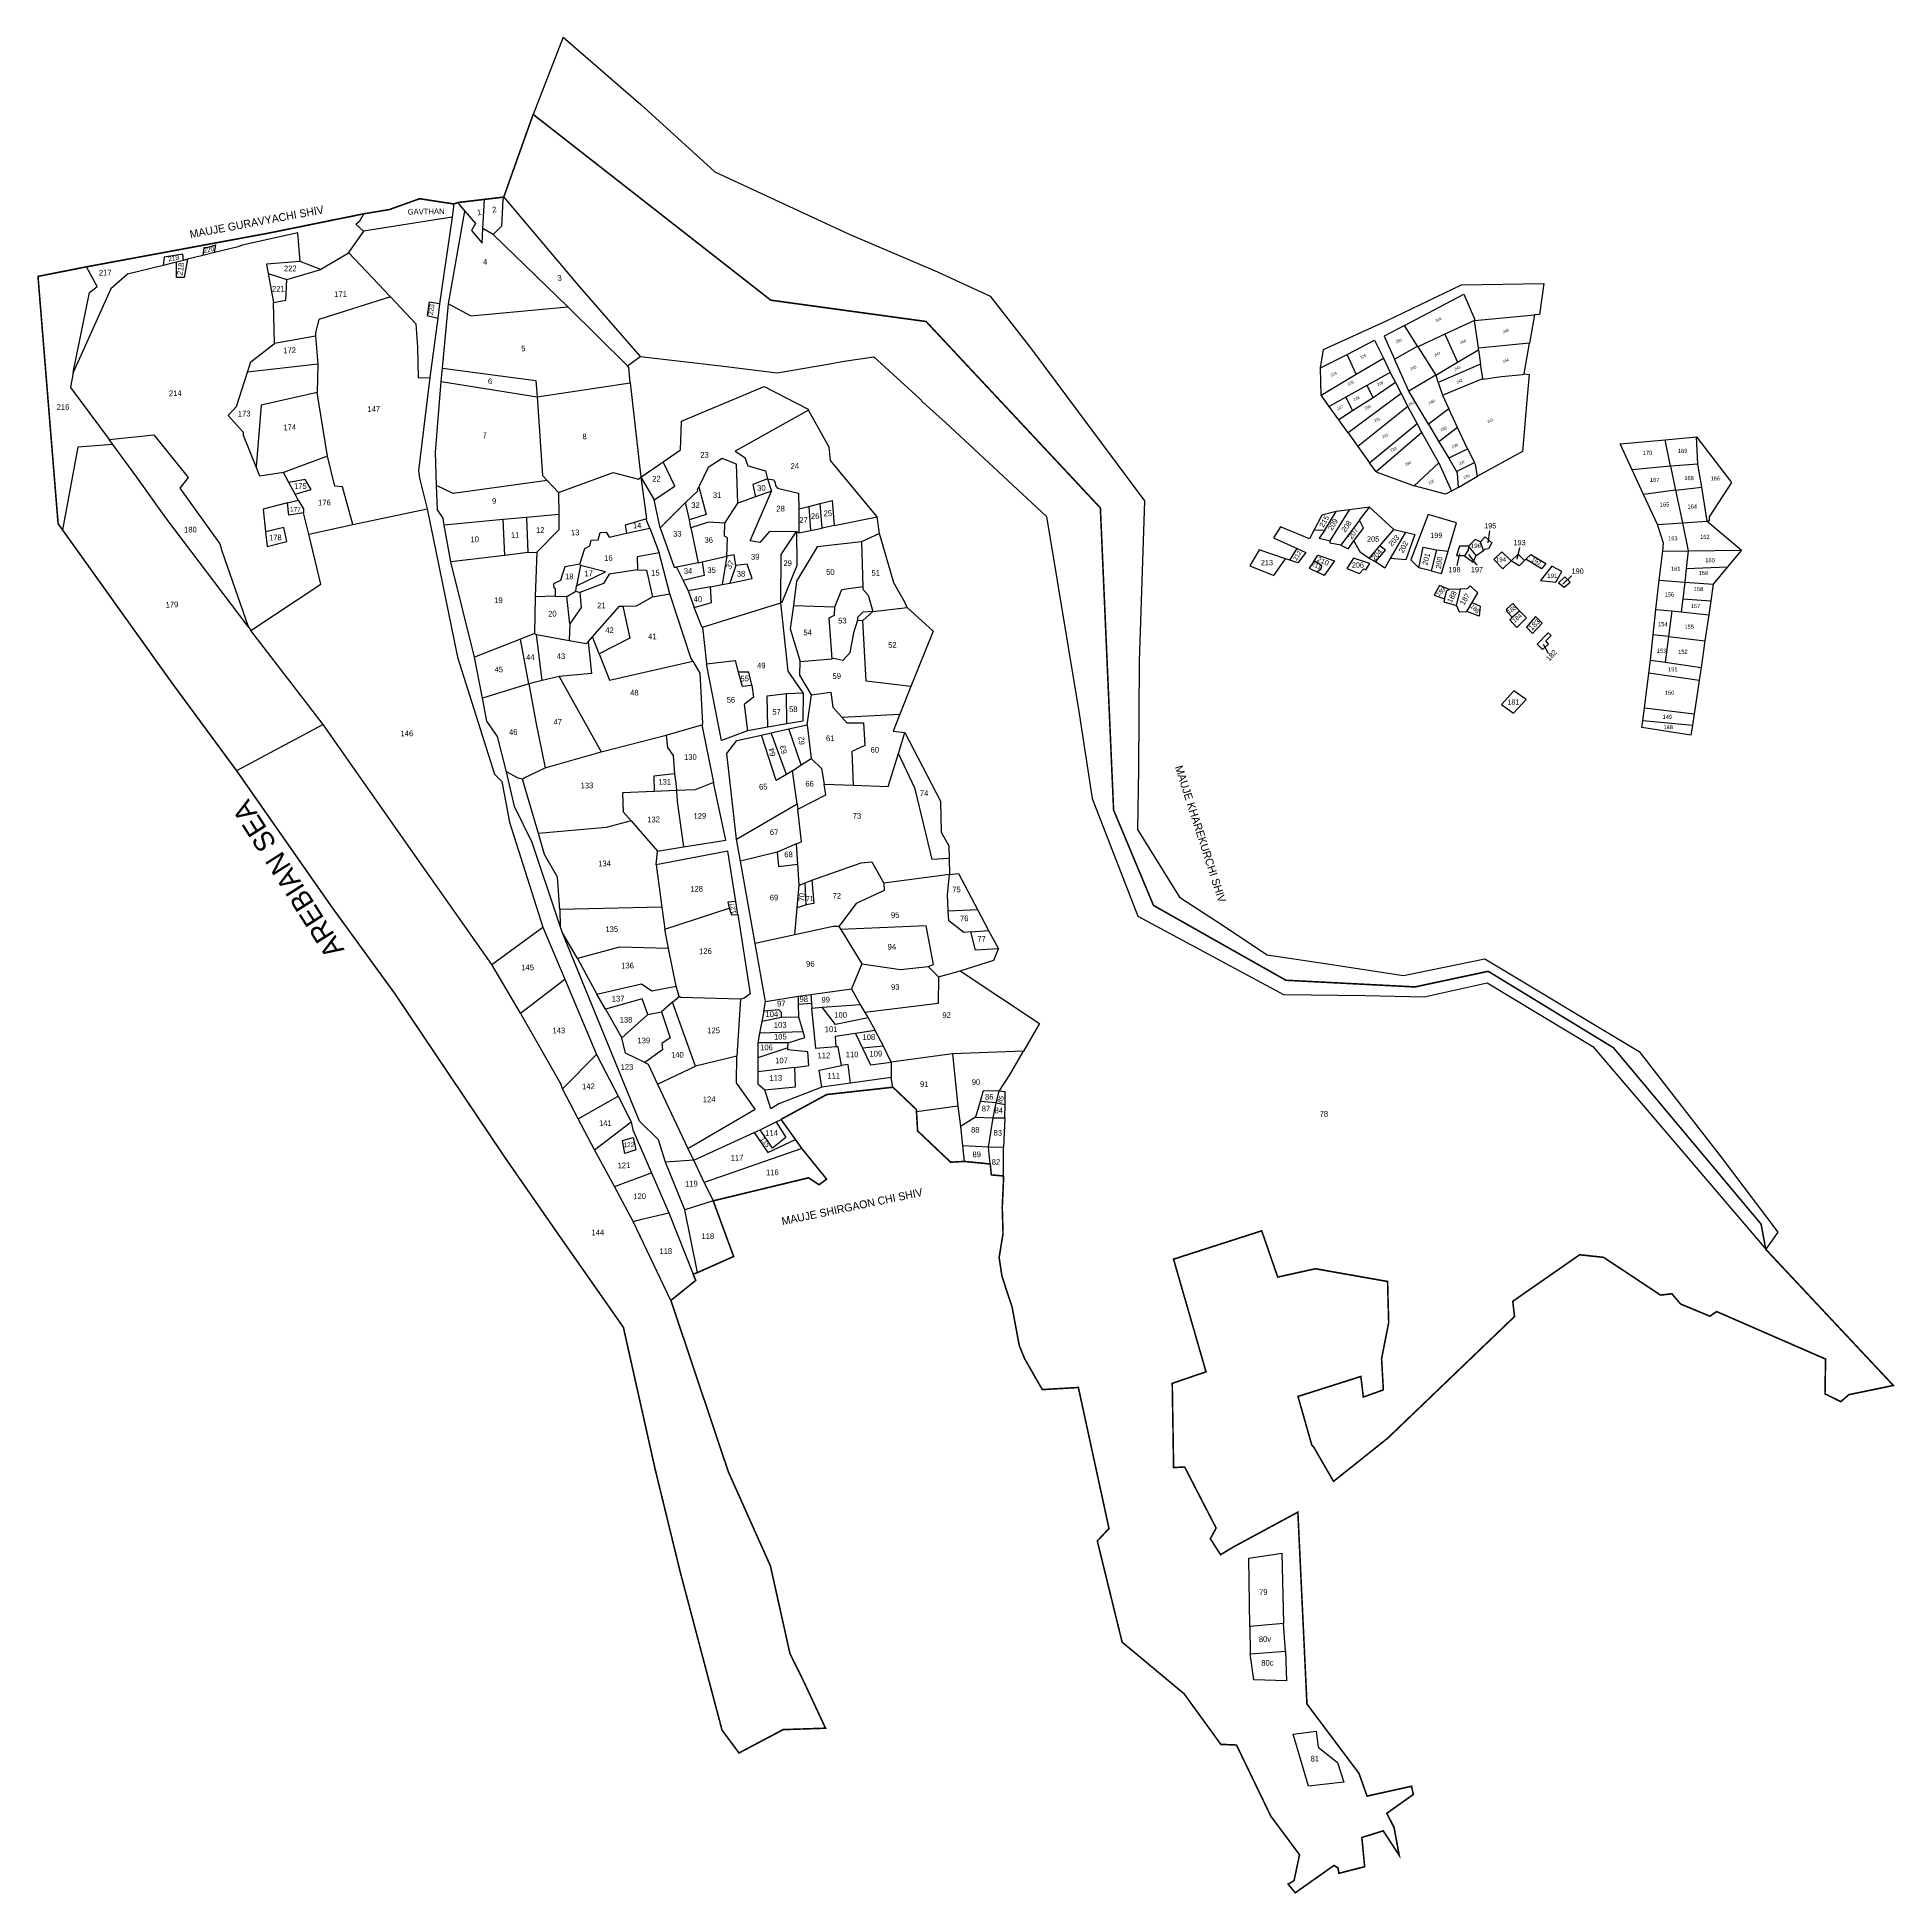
# Model space of a CAD drawing. Header units: metres. Extents: x 258890 to 261921, y 2180042 to 2183072.
import ezdxf

# ---------------------------------------------------------------- set-up
doc = ezdxf.new("R2010")
doc.units = ezdxf.units.M
doc.linetypes.add('DASHDOT', pattern=[1, 0.5, -0.25, 0, -0.25])
for name, color, linetype in [('OFF', 1, 'Continuous'), ('POLY_PARCEL', 6, 'Continuous'), ('POLY_ROAD', 30, 'Continuous'), ('POLY_WATER', 4, 'Continuous'), ('TEXT_MAPIN', 7, 'Continuous'), ('TEXT_MAPOUT', 7, 'Continuous'), ('TEXT_PARCEL', 7, 'Continuous'), ('V_BOUND_LINE', 7, 'Continuous'), ('V_BOUND_STREAM_LINE', 7, 'DASHDOT')]:
    doc.layers.add(name, color=color, linetype=linetype)
doc.styles.add('TEXT_MAP', font='', dxfattribs={"height": 1.8})
doc.styles.get('TEXT_MAP').set_extended_font_data('Kruti Dev 050')

msp = doc.modelspace()

# ---------------------------------------------------------------- linework, layer by layer
for points in [[(261259.9, 2182266), (261257.2, 2182246.5)], [(261207.4, 2182209.4), (261211.5, 2182228.7)], [(261239.3, 2182210.7), (261226.5, 2182227.4)], [(261309, 2182238.1), (261304.4, 2182219.6)], [(261393.7, 2182192.3), (261379.6, 2182179.2)], [(261356.1, 2182065.9), (261348.3, 2182080.7)]]:
    msp.add_lwpolyline(points)
for points in [[(261259.5, 2182266.1), (261260.2, 2182268.5), (261260.3, 2182265.9)], [(261308.6, 2182238.2), (261309.6, 2182240.6), (261309.4, 2182238)], [(261207.8, 2182209.3), (261206.9, 2182207), (261207, 2182209.5)], [(261239.7, 2182211), (261240.9, 2182208.7), (261239, 2182210.4)], [(261393.4, 2182192.6), (261395.5, 2182194), (261394, 2182192)], [(261356.5, 2182066.1), (261357.3, 2182063.7), (261355.8, 2182065.7)]]:
    msp.add_solid(points)
at = {"layer": 'OFF'}
for points in [[(259748.5, 2183071.6), (259699.4, 2182945.6)], [(260012.1, 2182278.6), (260033.6, 2182311.3)], [(259956.9, 2182271.1), (259954.5, 2182283.8)], [(260264.8, 2182261.6), (260260.9, 2182288.8)], [(259900.1, 2181720.7), (259902.3, 2181743.5)], [(260286.5, 2181358), (260283.8, 2181373.7)]]:
    msp.add_lwpolyline(points, dxfattribs=at)
at = {"layer": 'POLY_PARCEL'}
for p, q in [((261214.1, 2182667.3), (261348.4, 2182669.6)), ((261348.4, 2182669.6), (261341.4, 2182619)), ((261091.9, 2182608.8), (261214.1, 2182667.3)), ((261121.5, 2182601.2), (261218, 2182652.3)), ((261218, 2182652.3), (261235.6, 2182611.7)), ((261235.5, 2182609.3), (261187, 2182586.8)), ((261235.5, 2182609.3), (261333.3, 2182618.3)), ((261235.6, 2182611.7), (261235.5, 2182609.3)), ((261242, 2182564.1), (261235.5, 2182609.3)), ((261333.3, 2182618.3), (261325.2, 2182572.1)), ((261341.4, 2182619), (261333.3, 2182618.3)), ((260988.9, 2182561.8), (261091.9, 2182608.8)), ((261121.5, 2182601.2), (261088, 2182583.5)), ((261088, 2182583.5), (261105, 2182546.4)), ((261142.4, 2182567.2), (261121.5, 2182601.2)), ((261187, 2182586.8), (261143.2, 2182566.1)), ((261187, 2182586.8), (261208, 2182541.2)), ((260984.4, 2182531.9), (260988.9, 2182561.8)), ((260984.4, 2182531.9), (261027.7, 2182554)), ((261027.7, 2182554), (261072.6, 2182576.9)), ((261042.2, 2182521.9), (261027.7, 2182554)), ((261072.6, 2182576.9), (261086.8, 2182547.7)), ((261105, 2182546.4), (261142.4, 2182567.2)), ((261143.2, 2182566.1), (261142.4, 2182567.2)), ((261143.2, 2182566.1), (261172.2, 2182519.8)), ((261208, 2182541.2), (261242.2, 2182561.5)), ((261325.2, 2182572.1), (261242, 2182564.1)), ((261242.2, 2182561.5), (261242, 2182564.1)), ((261242.2, 2182561.5), (261245.5, 2182537.8)), ((261316.5, 2182522.4), (261325.2, 2182572.1)), ((260985.1, 2182487.6), (260984.4, 2182531.9)), ((260985.1, 2182487.6), (261042.2, 2182521.9)), ((261042.2, 2182521.9), (261086.8, 2182547.7)), ((261098.1, 2182524.5), (261060, 2182503.3)), ((261086.8, 2182547.7), (261098.1, 2182524.5)), ((261098.1, 2182524.5), (261106.6, 2182507.9)), ((261128.6, 2182494.1), (261105, 2182546.4)), ((261172.2, 2182519.8), (261128.6, 2182494.1)), ((261172.2, 2182519.8), (261208, 2182541.2)), ((261173.5, 2182517.7), (261172.2, 2182519.8)), ((261245.5, 2182537.8), (261176.5, 2182508.3)), ((261248.9, 2182514.5), (261245.5, 2182537.8)), ((261279.8, 2182517.7), (261314.4, 2182521.3)), ((261314.4, 2182521.3), (261316.5, 2182522.4)), ((261316.5, 2182522.4), (261325, 2182521.1)), ((261325, 2182521.1), (261320.8, 2182478.9)), ((260998.4, 2182469.1), (260985.1, 2182487.6)), ((261060, 2182503.3), (261025.5, 2182484.1)), ((261115.6, 2182490), (261029.4, 2182425.8)), ((261060, 2182503.3), (261070.3, 2182483.3)), ((261106.6, 2182507.9), (261070.3, 2182483.3)), ((261106.6, 2182507.9), (261115.6, 2182490)), ((261115.6, 2182490), (261127, 2182468.8)), ((261160.7, 2182439.9), (261128.6, 2182494.1)), ((261176.5, 2182508.3), (261173.5, 2182517.7)), ((261176.5, 2182508.3), (261183.4, 2182487.2)), ((261183.4, 2182487.2), (261248.9, 2182514.5)), ((261248.9, 2182514.5), (261249.4, 2182513.5)), ((261249.4, 2182513.5), (261279.8, 2182517.7)), ((261025.5, 2182484.1), (260998.4, 2182469.1)), ((261014, 2182447.4), (260998.4, 2182469.1)), ((261036.3, 2182461.6), (261014, 2182447.4)), ((261025.5, 2182484.1), (261036.3, 2182461.6)), ((261070.3, 2182483.3), (261036.3, 2182461.6)), ((261127, 2182468.8), (261045, 2182403.7)), ((261142, 2182440.9), (261127, 2182468.8)), ((261193.9, 2182465.1), (261160.7, 2182439.9)), ((261183.4, 2182487.2), (261193.9, 2182465.1)), ((261208, 2182434.4), (261193.9, 2182465.1)), ((261320.8, 2182478.9), (261313.7, 2182395.4)), ((261029.4, 2182425.8), (261014, 2182447.4)), ((261064.3, 2182377.2), (261142, 2182440.9)), ((261149.8, 2182426.4), (261142, 2182440.9)), ((261160.7, 2182439.9), (261177.5, 2182411.5)), ((261208, 2182434.4), (261177.5, 2182411.5)), ((261223.4, 2182400.9), (261208, 2182434.4)), ((261029.4, 2182425.8), (261045, 2182403.7)), ((261045, 2182403.7), (261064.3, 2182377.2)), ((261149.8, 2182426.4), (261074.9, 2182362.2)), ((261177.1, 2182377.2), (261149.8, 2182426.4)), ((261177.5, 2182411.5), (261193.5, 2182384.5)), ((261224.7, 2182399.8), (261193.5, 2182384.5)), ((261224.7, 2182399.8), (261223.4, 2182400.9)), ((261235.6, 2182377.4), (261224.7, 2182399.8)), ((261473.4, 2182407.8), (261546.9, 2182414.6)), ((261492.9, 2182365.3), (261473.4, 2182407.8)), ((261546.9, 2182414.6), (261597.6, 2182419.3)), ((261555.6, 2182371.3), (261546.9, 2182414.6)), ((261600.2, 2182374.9), (261597.6, 2182419.3)), ((261597.6, 2182419.3), (261654.7, 2182344.8)), ((261074.9, 2182362.2), (261064.3, 2182377.2)), ((261137.2, 2182339.5), (261177.1, 2182377.2)), ((261177.1, 2182377.2), (261197.9, 2182331)), ((261193.5, 2182384.5), (261206.1, 2182362.7)), ((261206.1, 2182362.7), (261235.6, 2182377.4)), ((261237, 2182374.4), (261235.6, 2182377.4)), ((261240.5, 2182355), (261237, 2182374.4)), ((261313.7, 2182395.4), (261240.5, 2182355)), ((261555.6, 2182371.3), (261492.9, 2182365.3)), ((261600.2, 2182374.9), (261555.6, 2182371.3)), ((261555.6, 2182371.3), (261563.6, 2182332.4)), ((261606.7, 2182337.5), (261600.2, 2182374.9)), ((261074.9, 2182362.2), (261137.2, 2182339.5)), ((261188, 2182325.9), (261137.2, 2182339.5)), ((261209.1, 2182336.8), (261197.9, 2182331)), ((261206.1, 2182362.7), (261207.3, 2182360.3)), ((261207.3, 2182360.3), (261209.1, 2182336.8)), ((261209.1, 2182336.8), (261240.5, 2182355)), ((261511.3, 2182325.3), (261492.9, 2182365.3)), ((261563.6, 2182332.4), (261606.7, 2182337.5)), ((261615.3, 2182281.7), (261606.7, 2182337.5)), ((261654.7, 2182344.8), (261618.3, 2182289.1)), ((261197.9, 2182331), (261188, 2182325.9)), ((261563.6, 2182332.4), (261511.3, 2182325.3)), ((261534.2, 2182276.2), (261511.3, 2182325.3)), ((261563.6, 2182332.4), (261575, 2182279)), ((260986.5, 2182291.4), (260974.1, 2182267.9)), ((261010, 2182297.6), (260986.5, 2182291.4)), ((260991.4, 2182266.9), (261010, 2182297.6)), ((260999.9, 2182249.6), (261031.4, 2182300.4)), ((261031.4, 2182300.4), (261010, 2182297.6)), ((261047.8, 2182283.5), (261017.5, 2182242.8)), ((261064.1, 2182304.6), (261031.4, 2182300.4)), ((261047.8, 2182283.5), (261064.1, 2182304.6)), ((261054.3, 2182270.2), (261047.8, 2182283.5)), ((261064.1, 2182304.6), (261103.9, 2182268.3)), ((261159.8, 2182292.4), (261131.6, 2182218.9)), ((261206.3, 2182278.8), (261159.8, 2182292.4)), ((261192.5, 2182232.8), (261206.3, 2182278.8)), ((261534.2, 2182276.2), (261575, 2182279)), ((261544.2, 2182245.9), (261534.2, 2182276.2)), ((261575, 2182279), (261615.3, 2182281.7)), ((261575, 2182279), (261584.2, 2182233.5)), ((261618.5, 2182282.5), (261615.3, 2182281.7)), ((261615.3, 2182281.7), (261671.1, 2182234.7)), ((261618.3, 2182289.1), (261618.5, 2182282.5)), ((260918.8, 2182272.3), (260907.7, 2182254.6)), ((260907.7, 2182254.6), (260946, 2182237.2)), ((260966.1, 2182252.8), (260918.8, 2182272.3)), ((260974.1, 2182267.9), (260966.1, 2182252.8)), ((260974.1, 2182267.9), (260991.4, 2182266.9)), ((260991.4, 2182266.9), (260982.2, 2182253.9)), ((260982.2, 2182253.9), (260999.9, 2182249.6)), ((261000.1, 2182245.8), (260999.9, 2182249.6)), ((261017.5, 2182242.8), (261000.1, 2182245.8)), ((261029.2, 2182236.4), (261038.7, 2182249.6)), ((261038.7, 2182249.6), (261054.3, 2182270.2)), ((261049.4, 2182230.5), (261038.7, 2182249.6)), ((261080.8, 2182241.4), (261103.9, 2182268.3)), ((261123.1, 2182263.8), (261098.1, 2182221.1)), ((261103.9, 2182268.3), (261123.1, 2182263.8)), ((261123.1, 2182263.8), (261138.3, 2182260.1)), ((261138.3, 2182260.1), (261123.3, 2182218.5)), ((261236.7, 2182252), (261225.8, 2182241.2)), ((261245.3, 2182248.2), (261236.7, 2182252)), ((261245.3, 2182248.2), (261252.8, 2182256)), ((261250.3, 2182233.8), (261245.3, 2182248.2)), ((261252.8, 2182256), (261264, 2182246.6)), ((261264, 2182246.6), (261258.5, 2182236.4)), ((261542.9, 2182233), (261544.2, 2182245.9)), ((260883.9, 2182235), (260869, 2182208.8)), ((260927, 2182220.5), (260883.9, 2182235)), ((260908, 2182192.9), (260927, 2182220.5)), ((260934, 2182218.1), (260927, 2182220.5)), ((260934, 2182218.1), (260946, 2182237.2)), ((260947.4, 2182213.6), (260934, 2182218.1)), ((260946, 2182237.2), (260960.1, 2182230.8)), ((260960.1, 2182230.8), (260947.4, 2182213.6)), ((260973.8, 2182217.1), (260965.8, 2182205.2)), ((260973.8, 2182217.1), (260980.1, 2182226.5)), ((260986.4, 2182208.9), (260973.8, 2182217.1)), ((260980.1, 2182226.5), (261007.2, 2182217.2)), ((261007.2, 2182217.2), (260990.3, 2182192.9)), ((261017.5, 2182242.8), (261029.2, 2182236.4)), ((261038.2, 2182221.6), (261027.1, 2182204.4)), ((261064.5, 2182212.9), (261038.2, 2182221.6)), ((261063.9, 2182220.9), (261049.4, 2182230.5)), ((261063.9, 2182220.9), (261080.8, 2182241.4)), ((261073.8, 2182215.3), (261063.9, 2182220.9)), ((261073.8, 2182215.3), (261090.1, 2182234.4)), ((261089.2, 2182205.2), (261073.8, 2182215.3)), ((261090.1, 2182234.4), (261080.8, 2182241.4)), ((261098.1, 2182221.1), (261089.2, 2182205.2)), ((261123.3, 2182218.5), (261098.1, 2182221.1)), ((261131.6, 2182218.9), (261144.8, 2182205.7)), ((261144.8, 2182205.7), (261152, 2182239.5)), ((261152, 2182239.5), (261173.4, 2182235)), ((261173.4, 2182235), (261164.7, 2182200.7)), ((261173.4, 2182235), (261192.5, 2182232.8)), ((261181.7, 2182196.6), (261192.5, 2182232.8)), ((261210.8, 2182240.9), (261206.2, 2182225.8)), ((261206.2, 2182225.8), (261218.2, 2182225.7)), ((261225.8, 2182241.2), (261210.8, 2182240.9)), ((261218.2, 2182225.7), (261219.2, 2182225)), ((261225, 2182234.7), (261219.2, 2182225)), ((261219.2, 2182225), (261233.6, 2182214.9)), ((261225.8, 2182241.2), (261225, 2182234.7)), ((261238.4, 2182225.9), (261225.8, 2182241.2)), ((261233.6, 2182214.9), (261238.4, 2182225.9)), ((261238.4, 2182225.9), (261250.3, 2182233.8)), ((261252, 2182235.5), (261250.3, 2182233.8)), ((261258.5, 2182236.4), (261252, 2182235.5)), ((261267.1, 2182219.2), (261279.9, 2182231.8)), ((261281.9, 2182204), (261267.1, 2182219.2)), ((261279.9, 2182231.8), (261295.2, 2182217.1)), ((261295.2, 2182217.1), (261281.9, 2182204)), ((261295.2, 2182217.1), (261306.7, 2182227.7)), ((261308.4, 2182208.7), (261295.2, 2182217.1)), ((261306.7, 2182227.7), (261317.3, 2182217.6)), ((261317.3, 2182217.6), (261308.4, 2182208.7)), ((261319.4, 2182219.7), (261317.3, 2182217.6)), ((261319.4, 2182219.7), (261327.2, 2182227.2)), ((261345, 2182204), (261319.4, 2182219.7)), ((261327.2, 2182227.2), (261352.2, 2182212.5)), ((261537, 2182185.3), (261542.9, 2182233)), ((261542.9, 2182233), (261584.2, 2182233.5)), ((261584.2, 2182233.5), (261581.2, 2182204.7)), ((261584.2, 2182233.5), (261671.1, 2182234.7)), ((261671.1, 2182234.7), (261648.5, 2182207.1)), ((260869, 2182208.8), (260908, 2182192.9)), ((260965.8, 2182205.2), (260978.5, 2182198.9)), ((260978.5, 2182198.9), (260985.3, 2182204.1)), ((260990.3, 2182192.9), (260978.5, 2182198.9)), ((260985.3, 2182204.1), (260986.4, 2182208.9)), ((261027.1, 2182204.4), (261048.1, 2182196.2)), ((261048.1, 2182196.2), (261054.8, 2182203.8)), ((261054.8, 2182203.8), (261058.2, 2182202.4)), ((261058.2, 2182202.4), (261064.5, 2182212.9)), ((261164.7, 2182200.7), (261144.8, 2182205.7)), ((261164.7, 2182200.7), (261181.7, 2182196.6)), ((261361.6, 2182208.2), (261343.4, 2182185.2)), ((261343.4, 2182185.2), (261368.4, 2182182.4)), ((261352.2, 2182212.5), (261345, 2182204)), ((261378.3, 2182199.8), (261361.6, 2182208.2)), ((261368.4, 2182182.4), (261378.3, 2182199.8)), ((261382.7, 2182190.9), (261372.6, 2182181)), ((261391.6, 2182182.4), (261382.7, 2182190.9)), ((261531.7, 2182137.8), (261537, 2182185.3)), ((261537, 2182185.3), (261578.8, 2182182.2)), ((261581.2, 2182204.7), (261578.8, 2182182.2)), ((261581.2, 2182204.7), (261648.5, 2182207.1)), ((261648.5, 2182207.1), (261625.2, 2182178.7)), ((261178.4, 2182176.9), (261169.5, 2182161.1)), ((261169.5, 2182161.1), (261186.7, 2182154.8)), ((261194.1, 2182170.2), (261178.4, 2182176.9)), ((261186.7, 2182154.8), (261185.4, 2182150.1)), ((261186.7, 2182154.8), (261190.6, 2182168.7)), ((261190.6, 2182168.7), (261194.1, 2182170.2)), ((261212.5, 2182170.8), (261194.1, 2182170.2)), ((261206, 2182144.4), (261212.5, 2182170.8)), ((261223.6, 2182171.1), (261212.5, 2182170.8)), ((261228.2, 2182176.3), (261223.6, 2182171.1)), ((261240.7, 2182164.7), (261228.2, 2182176.3)), ((261231.5, 2182148.8), (261240.7, 2182164.7)), ((261372.6, 2182181), (261382, 2182174)), ((261382, 2182174), (261391.6, 2182182.4)), ((261575.6, 2182155.1), (261573, 2182133.7)), ((261578.8, 2182182.2), (261575.6, 2182155.1)), ((261575.6, 2182155.1), (261621.2, 2182151.5)), ((261578.8, 2182182.2), (261625.2, 2182178.7)), ((261625.2, 2182178.7), (261621.2, 2182151.5)), ((261185.4, 2182150.1), (261206, 2182144.4)), ((261206, 2182144.4), (261210.7, 2182133.7)), ((261210.7, 2182133.7), (261223.2, 2182134.5)), ((261223.2, 2182134.5), (261231.5, 2182148.8)), ((261243.3, 2182126.6), (261223.2, 2182134.5)), ((261231.5, 2182148.8), (261244.8, 2182142.8)), ((261244.8, 2182142.8), (261243.3, 2182126.6)), ((261298.1, 2182147.4), (261288, 2182138)), ((261288, 2182138), (261288, 2182135)), ((261288, 2182135), (261297.1, 2182125.1)), ((261297.1, 2182125.1), (261293.2, 2182120.5)), ((261297.1, 2182125.1), (261309.1, 2182135.4)), ((261309.1, 2182135.4), (261298.1, 2182147.4)), ((261304.4, 2182108.3), (261320.3, 2182124)), ((261320.3, 2182124), (261309.1, 2182135.4)), ((261335.3, 2182126.3), (261320.6, 2182108.7)), ((261346.1, 2182115.3), (261335.3, 2182126.3)), ((261527.1, 2182096.3), (261531.7, 2182137.8)), ((261531.7, 2182137.8), (261557.4, 2182135.2)), ((261557.4, 2182135.2), (261552, 2182093.5)), ((261557.4, 2182135.2), (261573, 2182133.7)), ((261573, 2182133.7), (261617.9, 2182129.1)), ((261617.9, 2182129.1), (261611.6, 2182086.3)), ((261621.2, 2182151.5), (261617.9, 2182129.1)), ((261293.2, 2182120.5), (261304.4, 2182108.3)), ((261320.6, 2182108.7), (261330.4, 2182098.7)), ((261330.4, 2182098.7), (261346.1, 2182115.3)), ((261356, 2182099.6), (261337.9, 2182081.3)), ((261352.2, 2182086.7), (261360.4, 2182095.2)), ((261360.4, 2182095.2), (261356, 2182099.6)), ((261522.6, 2182055.2), (261527.1, 2182096.3)), ((261552, 2182093.5), (261527.1, 2182096.3)), ((261552, 2182093.5), (261546.9, 2182051.6)), ((261552, 2182093.5), (261611.6, 2182086.3)), ((261337.9, 2182081.3), (261346.6, 2182072.4)), ((261346.6, 2182072.4), (261356.2, 2182080.9)), ((261356.2, 2182080.9), (261352.2, 2182086.7)), ((261611.6, 2182086.3), (261605.4, 2182042.9)), ((261512.7, 2181976.6), (261519.9, 2182033.6)), ((261519.9, 2182033.6), (261522.6, 2182055.2)), ((261602.4, 2182021.5), (261519.9, 2182033.6)), ((261522.6, 2182055.2), (261546.9, 2182051.6)), ((261546.9, 2182051.6), (261605.4, 2182042.9)), ((261605.4, 2182042.9), (261602.4, 2182021.5)), ((261299.9, 2182005), (261279.7, 2181982.7)), ((261319.9, 2181990.7), (261299.9, 2182005)), ((261602.4, 2182021.5), (261594, 2181967)), ((261279.7, 2181982.7), (261298.9, 2181968.2)), ((261298.9, 2181968.2), (261319.9, 2181990.7)), ((261510.1, 2181956.1), (261512.7, 2181976.6)), ((261594, 2181967), (261512.7, 2181976.6)), ((261508.7, 2181945.1), (261510.1, 2181956.1)), ((261588.8, 2181932.8), (261508.7, 2181945.1)), ((261591.1, 2181948.1), (261510.1, 2181956.1)), ((261591.1, 2181948.1), (261588.8, 2181932.8)), ((261594, 2181967), (261591.1, 2181948.1))]:
    msp.add_line(p, q, dxfattribs=at)
for points in [[(259576.1, 2182801.7), (259587.7, 2182787.9)], [(259617.3, 2182759.6), (259619.8, 2182806.9)], [(259651.4, 2182810.6), (259649.8, 2182806.1), (259647.7, 2182763.1), (259634.1, 2182749.5)], [(259422.5, 2182754.8), (259409.9, 2182766.3), (259416.6, 2182772.1), (259423.3, 2182783.4)], [(259567.2, 2182778.1), (259422.5, 2182754.8)], [(259587.7, 2182787.9), (259605.2, 2182767.7), (259598.8, 2182756.1), (259616, 2182735.7), (259617.3, 2182759.6)], [(259179.6, 2182720), (259181.4, 2182732.2), (259168.4, 2182728.6), (259162.2, 2182727.9), (259160.5, 2182715.3)], [(259319.1, 2182705.8), (259315.4, 2182752.4), (259224.3, 2182732.4), (259218.1, 2182729.5), (259179.6, 2182720)], [(259422.5, 2182754.8), (259398.2, 2182720.2)], [(259634.1, 2182749.5), (259617.3, 2182759.6)], [(259634.1, 2182749.5), (259755.8, 2182631.8)], [(259128.6, 2182707.4), (259127.7, 2182717.7), (259097.2, 2182712.4), (259095.5, 2182699.2)], [(259117.3, 2182704.6), (259095.5, 2182699.2)], [(259135.5, 2182709.1), (259129.7, 2182679.4), (259117.4, 2182679.2), (259117.3, 2182704.6)], [(259128.6, 2182707.4), (259117.3, 2182704.6)], [(259135.5, 2182709.1), (259128.6, 2182707.4)], [(259160.5, 2182715.3), (259135.5, 2182709.1)], [(259179.6, 2182720), (259160.5, 2182715.3)], [(259319.1, 2182705.8), (259264.3, 2182701.2), (259266.9, 2182686)], [(259353.2, 2182692.7), (259319.1, 2182705.8)], [(259398.2, 2182720.2), (259396.6, 2182717.8), (259353.2, 2182692.7)], [(259398.2, 2182720.2), (259466.5, 2182647.6)], [(259095.5, 2182699.2), (259037.6, 2182684.9), (259010.5, 2182661), (258948.8, 2182524.5)], [(258948.8, 2182524.5), (258975.7, 2182655), (258988, 2182664.7), (258970.8, 2182696.9)], [(259266.9, 2182686), (259297.4, 2182676.2)], [(259266.9, 2182686), (259275.8, 2182638.5)], [(259275.8, 2182638.5), (259295.8, 2182642.3), (259297.4, 2182676.2)], [(259297.4, 2182676.2), (259353.2, 2182692.7)], [(259466.5, 2182647.6), (259349.9, 2182610.7), (259344, 2182589.5), (259344.5, 2182583.9)], [(259466.5, 2182647.6), (259507.9, 2182603.8), (259510.9, 2182565.7), (259512, 2182515.9), (259530.9, 2182516.4)], [(259546.8, 2182636.5), (259529.5, 2182639.4), (259526.2, 2182617.6), (259543.7, 2182613.2)], [(259277.6, 2182571.8), (259275.8, 2182638.5)], [(259561.4, 2182636.5), (259597.9, 2182617), (259755.8, 2182631.8)], [(259755.8, 2182631.8), (259853.6, 2182535.1)], [(259344.5, 2182583.9), (259277.6, 2182571.8)], [(259344.5, 2182583.9), (259347.8, 2182538.2)], [(259233.5, 2182525.2), (259238.8, 2182541.6), (259277.6, 2182571.8)], [(259853.6, 2182535.1), (259874.3, 2182550.7)], [(258948.8, 2182524.5), (258944.2, 2182499.7), (259007.5, 2182414.8)], [(259247.4, 2182370.3), (259226.6, 2182421.7), (259226.8, 2182426.6), (259201.6, 2182454.3), (259215.1, 2182468.8), (259233.5, 2182525.2)], [(259347.8, 2182538.2), (259233.5, 2182525.2)], [(259347.8, 2182538.2), (259347, 2182491.9)], [(259551.3, 2182531.2), (259703.6, 2182511.5), (259706, 2182484.9)], [(259857.5, 2182507.3), (259855.4, 2182532.3), (259853.6, 2182535.1)], [(259347, 2182491.9), (259255.4, 2182470.9), (259247.4, 2182370.3)], [(259363.7, 2182387.9), (259347, 2182491.9)], [(259549.5, 2182509.7), (259706, 2182484.9)], [(259706, 2182484.9), (259857.5, 2182507.3)], [(259857.5, 2182507.3), (259874.9, 2182353.4)], [(259911.5, 2182378.7), (259940, 2182398.1), (259941.6, 2182444.7), (260076.2, 2182501.6), (260148, 2182464.5), (260148.9, 2182462.9)], [(259706, 2182484.9), (259714.6, 2182356.2), (259722.1, 2182348.3)], [(260148.9, 2182462.9), (260029.2, 2182395.9), (260044.8, 2182385.5), (260050, 2182372), (260078.6, 2182363.8), (260082, 2182350.7)], [(260260.9, 2182288.8), (260184.7, 2182380.8), (260182.7, 2182402.4), (260148.9, 2182462.9)], [(259013.3, 2182406.9), (258956.6, 2182402.3), (258931.2, 2182267.9)], [(259007.5, 2182414.8), (259080.2, 2182422.6), (259136.3, 2182353.3), (259122.6, 2182335.8), (259188.3, 2182244.6), (259191.4, 2182233.3), (259234.4, 2182109.9)], [(259013.3, 2182406.9), (259007.5, 2182414.8)], [(259234.4, 2182109.9), (259099.8, 2182287.1), (259052.8, 2182353.6), (259013.3, 2182406.9)], [(259292.1, 2182361), (259253.4, 2182355.4), (259247.4, 2182370.3)], [(259363.7, 2182387.9), (259292.1, 2182361)], [(259405.1, 2182276.1), (259388.5, 2182338), (259375.6, 2182339.1), (259363.7, 2182387.9)], [(259874.9, 2182353.4), (259911.5, 2182378.7)], [(259896.8, 2182316.7), (259930.4, 2182339.1), (259911.5, 2182378.7)], [(260033.6, 2182311.3), (260031.3, 2182374.6), (260008, 2182384.2), (259984.9, 2182369.1), (259969.7, 2182337.9)], [(259300.8, 2182344.7), (259292.1, 2182361)], [(259310.9, 2182325.7), (259337, 2182333.2), (259327.6, 2182349.6), (259300.8, 2182344.7)], [(259310.9, 2182325.7), (259300.8, 2182344.7)], [(259722.1, 2182348.3), (259569.1, 2182326.7), (259541.9, 2182340.1)], [(259722.1, 2182348.3), (259740.9, 2182328.3)], [(259740.9, 2182328.3), (259829.9, 2182361), (259871.4, 2182350.1), (259874.9, 2182353.4)], [(259948.1, 2182312.3), (259968, 2182331.3), (259967.5, 2182333.5), (259969.7, 2182337.9)], [(259969.7, 2182337.9), (259981.5, 2182292.5), (259954.5, 2182283.8)], [(260082, 2182350.7), (260057.8, 2182341.8), (260062.3, 2182321.6)], [(260082, 2182350.7), (260088.1, 2182330.9)], [(260082, 2182350.7), (260091.9, 2182349.3), (260094.2, 2182344.2), (260095, 2182339.9), (260098.1, 2182335.7), (260132.5, 2182327.5), (260132.7, 2182301.7)], [(259298.5, 2182311.9), (259259.1, 2182301.6), (259262.8, 2182264.4)], [(259298.5, 2182311.9), (259316.1, 2182316.1)], [(259324.4, 2182295.3), (259300.5, 2182291.5), (259298.5, 2182311.9)], [(259316.1, 2182316.1), (259310.9, 2182325.7)], [(259316.1, 2182316.1), (259324.6, 2182301.9), (259324.4, 2182295.3)], [(259740.9, 2182328.3), (259741.2, 2182292.7)], [(259948.1, 2182312.3), (259906.4, 2182270.7)], [(259954.5, 2182283.8), (259948.1, 2182312.3)], [(260062.3, 2182321.6), (260033.6, 2182311.3)], [(260129.1, 2182265.1), (260084.8, 2182264.1), (260069.3, 2182247.1), (260053.8, 2182249.6), (260088.1, 2182330.9)], [(260088.1, 2182330.9), (260062.3, 2182321.6)], [(260132.7, 2182301.7), (260149.2, 2182305.8)], [(260149.2, 2182305.8), (260167.9, 2182310.5)], [(260149.2, 2182305.8), (260152.1, 2182266.7)], [(260167.9, 2182310.5), (260187.1, 2182315.4), (260190.6, 2182274.8)], [(260170.9, 2182270.6), (260167.9, 2182310.5)], [(259333.4, 2182260.8), (259324.4, 2182295.3)], [(259333.4, 2182260.8), (259405.1, 2182276.1)], [(259405.1, 2182276.1), (259526.3, 2182302.1)], [(259650.3, 2182284.3), (259554.3, 2182275.5)], [(259688.3, 2182287.8), (259650.3, 2182284.3)], [(259653.1, 2182226), (259650.3, 2182284.3)], [(259741.2, 2182292.7), (259688.3, 2182287.8)], [(259688.3, 2182287.8), (259690.9, 2182230.5)], [(259741.2, 2182292.7), (259741.5, 2182267.7), (259705.5, 2182231.1)], [(259884.5, 2182285.5), (259849.4, 2182275.1), (259851.5, 2182262.3)], [(260012.1, 2182278.6), (259985.3, 2182279.9), (259956.9, 2182271.1)], [(260015.6, 2182224.9), (260016.8, 2182254.6), (260011.4, 2182257.1), (260012.1, 2182278.6)], [(260132.7, 2182301.7), (260133.1, 2182262.6)], [(259238.7, 2182103.1), (259352.9, 2182178.8), (259333.4, 2182260.8)], [(259262.8, 2182264.4), (259265.2, 2182240.7), (259297.4, 2182248.4), (259292.8, 2182271.3), (259262.8, 2182264.4)], [(259775.5, 2182211.6), (259783.8, 2182237.4), (259791.8, 2182241.5), (259793.9, 2182251), (259805.6, 2182251.1), (259808.7, 2182263.3), (259818.5, 2182264), (259823.4, 2182255.5), (259851.5, 2182262.3)], [(259851.5, 2182262.3), (259889.6, 2182270.2)], [(259956.9, 2182271.1), (259968.7, 2182213.7)], [(260103.5, 2182148.3), (260104, 2182227.6), (260129.1, 2182265.1)], [(260190.6, 2182274.8), (260170.9, 2182270.6)], [(260235.2, 2182247.9), (260237.5, 2182175.3)], [(260309.6, 2182140.9), (260306.6, 2182148.3), (260288, 2182181), (260264.8, 2182261.6)], [(259653.1, 2182226), (259565.1, 2182215.6)], [(259690.9, 2182230.5), (259653.1, 2182226)], [(259690.9, 2182230.5), (259705.5, 2182231.1)], [(259705.5, 2182231.1), (259702.9, 2182158.4)], [(259905, 2182230.2), (259869.1, 2182223.3), (259869.6, 2182202.6)], [(259975, 2182215.2), (259978.7, 2182193.3), (259944.2, 2182184.8)], [(259968.7, 2182213.7), (259975, 2182215.2)], [(259975, 2182215.2), (260015.6, 2182224.9)], [(260015.6, 2182224.9), (260007.9, 2182178.3)], [(260030.1, 2182209.5), (260027.4, 2182227), (260015.6, 2182224.9)], [(259775.5, 2182211.6), (259751.3, 2182207.5), (259743.9, 2182184.9), (259732.5, 2182179.6), (259733.1, 2182172.8), (259735.1, 2182172.7), (259735.6, 2182159.2)], [(259776.4, 2182209.3), (259770.2, 2182176.4)], [(259770.2, 2182176.4), (259817.7, 2182199), (259776.4, 2182209.3)], [(259776.4, 2182209.3), (259775.5, 2182211.6)], [(259869.6, 2182202.6), (259823.7, 2182195.4), (259814.4, 2182180.2), (259775.6, 2182165.6)], [(259869.6, 2182202.6), (259884.6, 2182201.9), (259894.1, 2182158.1)], [(259968.7, 2182213.7), (259933.1, 2182206.9)], [(260020.3, 2182180.8), (260056.8, 2182188.1), (260048.5, 2182211.8), (260030.1, 2182209.5)], [(260030.1, 2182209.5), (260020.3, 2182180.8)], [(259702.9, 2182158.4), (259701.8, 2182098.2)], [(259735.6, 2182159.2), (259702.9, 2182158.4)], [(259735.6, 2182159.2), (259754.3, 2182158.6)], [(259754.3, 2182158.6), (259769.1, 2182167.4)], [(259759.2, 2182114.5), (259754.3, 2182158.6)], [(259775.6, 2182165.6), (259777.6, 2182140.9), (259759.2, 2182114.5)], [(259769.1, 2182167.4), (259770.2, 2182176.4)], [(259769.1, 2182167.4), (259775.6, 2182165.6)], [(259845.6, 2182143.3), (259868, 2182143.4), (259894.1, 2182158.1)], [(259894.1, 2182158.1), (259922.6, 2182163.3)], [(259988.7, 2182174.4), (259952.6, 2182167.9)], [(259962, 2182140.8), (259990.6, 2182148.8), (259988.7, 2182174.4)], [(259988.7, 2182174.4), (260007.9, 2182178.3)], [(260007.9, 2182178.3), (260020.3, 2182180.8)], [(260191.5, 2182142.1), (260203.1, 2182170), (260237.5, 2182175.3)], [(260237.5, 2182175.3), (260237.6, 2182170.6), (260246.1, 2182161.1), (260253.9, 2182134.3)], [(259796.1, 2182092.8), (259840.5, 2182143.3), (259845.6, 2182143.3)], [(259845.6, 2182143.3), (259857.3, 2182090.7), (259807.3, 2182065.3)], [(259976, 2182108.7), (260103.5, 2182148.3)], [(260124, 2182143.9), (260191.5, 2182142.1)], [(260187.2, 2182057.2), (260182.5, 2182123.8), (260190.9, 2182128.6), (260191.5, 2182142.1)], [(260253.9, 2182134.3), (260237.3, 2182133.1), (260228.9, 2182124.5), (260228.8, 2182120.3)], [(260237.3, 2182119.9), (260253.9, 2182134.3)], [(260253.9, 2182134.3), (260309.6, 2182140.9)], [(260309.6, 2182140.9), (260352.4, 2182102.5), (260315.7, 2182011.7)], [(259234.4, 2182109.9), (259238.7, 2182103.1)], [(259356.8, 2181950.2), (259238.7, 2182103.1)], [(259701.8, 2182098.2), (259678.8, 2182089.2)], [(259701.8, 2182098.2), (259704.8, 2182096.6)], [(259714.2, 2182021.6), (259704.8, 2182096.6)], [(259704.8, 2182096.6), (259758.1, 2182087.1)], [(259759.2, 2182114.5), (259758.1, 2182087.1)], [(260228.8, 2182120.3), (260222.3, 2182099.5), (260216, 2182066.7), (260204.7, 2182054.5), (260190.1, 2182057.4), (260187.2, 2182057.2)], [(260228.8, 2182120.3), (260237.3, 2182119.9)], [(260315.7, 2182011.7), (260242.6, 2182020.9), (260237.3, 2182119.9)], [(259678.8, 2182089.2), (259603.5, 2182059.6)], [(259692.2, 2182016.4), (259678.8, 2182089.2)], [(259789, 2182084.7), (259794.5, 2182033.2), (259741.8, 2182028.1)], [(259758.1, 2182087.1), (259786.7, 2182082.1), (259789, 2182084.7)], [(259789, 2182084.7), (259796.1, 2182092.8)], [(259807.3, 2182065.3), (259796.1, 2182092.8)], [(259807.3, 2182065.3), (259823.8, 2182022.5), (259960.2, 2182053.1)], [(259982.5, 2182049.2), (260028.9, 2182054.6), (260034.1, 2182035.4)], [(260056.2, 2182014.2), (260051.6, 2182035.6), (260034.1, 2182035.4)], [(260034.1, 2182035.4), (260040.3, 2182012.4), (260056.2, 2182014.2)], [(260135.4, 2182052.5), (260187.2, 2182057.2)], [(259692.2, 2182016.4), (259617, 2181992.9)], [(259714.2, 2182021.6), (259692.2, 2182016.4)], [(259692.2, 2182016.4), (259703.7, 2181954), (259719.1, 2181879.5)], [(259741.8, 2182028.1), (259714.2, 2182021.6)], [(259741.8, 2182028.1), (259810.2, 2181905.2)], [(260056.2, 2182014.2), (260058.9, 2181994.8), (260043.9, 2181982.8), (260049.1, 2181939.8)], [(260153.4, 2181998.5), (260185.2, 2182002.6), (260188.2, 2181978.5), (260203, 2181962.1)], [(260315.7, 2182011.7), (260297.7, 2181966.8)], [(260082.6, 2181945.6), (260081.5, 2181996.9), (260112.7, 2182000.4)], [(260112.7, 2182000.4), (260140, 2182001.6)], [(260113.1, 2181950.8), (260112.7, 2182000.4)], [(259356.8, 2181950.2), (259215.5, 2181874.5)], [(259632.2, 2181558.3), (259506.2, 2181736.6), (259356.8, 2181950.2)], [(259916.3, 2181932.6), (259974.5, 2181949.3)], [(260136.9, 2181884), (260116.8, 2181942.8)], [(260146.6, 2181949.5), (260153.1, 2181894.7)], [(260203, 2181962.1), (260297.7, 2181966.8)], [(260203, 2181962.1), (260211.2, 2181952.9), (260238.7, 2181952.6), (260240.8, 2181915.5), (260219.7, 2181905.8), (260221.6, 2181850.7)], [(260297.7, 2181966.8), (260286.7, 2181939.2), (260305.9, 2181936.9)], [(259810.2, 2181905.2), (259916.3, 2181932.6)], [(259916.3, 2181932.6), (259918.6, 2181912.5), (259927.7, 2181899.1), (259930.3, 2181869.3)], [(260112.7, 2181868.6), (260096.1, 2181858.3), (260072.3, 2181932.7)], [(260112.7, 2181868.6), (260087.8, 2181936.2)], [(260295.4, 2181902.9), (260305.9, 2181936.9)], [(260305.9, 2181936.9), (260364.2, 2181824.9), (260365.1, 2181774), (260377.8, 2181752.1), (260378.2, 2181731.1)], [(259719.1, 2181879.5), (259810.2, 2181905.2)], [(260122.5, 2181874.6), (260136.9, 2181884)], [(260136.9, 2181884), (260153.1, 2181894.7)], [(260153.1, 2181894.7), (260170.1, 2181877.9), (260174.2, 2181852.6)], [(260221.6, 2181850.7), (260278.9, 2181848.7), (260295.4, 2181902.9)], [(260378.2, 2181731.1), (260350.4, 2181729.9), (260322.9, 2181845.2), (260295.4, 2181902.9)], [(259682.1, 2181860.7), (259675.2, 2181862.6), (259655.9, 2181872.6)], [(259682.1, 2181860.7), (259684.7, 2181863), (259719.1, 2181879.5)], [(259708, 2181772.3), (259682.1, 2181860.7)], [(259930.3, 2181869.3), (259896.2, 2181865.7), (259896.9, 2181840.6)], [(259930.3, 2181869.3), (259932.5, 2181854), (259933.2, 2181842)], [(259993.6, 2181855.2), (259963.8, 2181843.3), (259933.2, 2181842)], [(260122.5, 2181874.6), (260112.7, 2181868.6)], [(260130.1, 2181820.6), (260122.5, 2181874.6)], [(260131.2, 2181811.9), (260176.8, 2181835.2), (260174.2, 2181852.6)], [(260174.2, 2181852.6), (260221.6, 2181850.7)], [(259896.9, 2181840.6), (259845.3, 2181838.5), (259846.5, 2181807.6), (259859.4, 2181792.7)], [(259933.2, 2181842), (259896.9, 2181840.6)], [(259933.2, 2181842), (259934.2, 2181824.3), (259945, 2181750.3)], [(259859.4, 2181792.7), (259818.8, 2181782), (259708, 2181772.3)], [(259859.4, 2181792.7), (259902.3, 2181743.5)], [(260031.4, 2181763.1), (260130.1, 2181820.6)], [(260129.3, 2181755.4), (260137.2, 2181758.4), (260131.2, 2181811.9)], [(260130.1, 2181820.6), (260131.2, 2181811.9)], [(259742.8, 2181648.1), (259739, 2181701), (259718.1, 2181737.8), (259708, 2181772.3)], [(260097.8, 2181741.7), (260037.5, 2181727)], [(260129.3, 2181755.4), (260097.8, 2181741.7)], [(260097.8, 2181741.7), (260100, 2181718.4), (260131.4, 2181722.1)], [(260131.4, 2181722.1), (260129.3, 2181755.4)], [(260378.2, 2181731.1), (260378.7, 2181705)], [(259900.1, 2181720.7), (259909.2, 2181651.8)], [(260133.6, 2181687.9), (260131.4, 2181722.1)], [(260154.1, 2181695.7), (260234.8, 2181724.1), (260252.1, 2181725.7), (260271.9, 2181690.9)], [(260378.7, 2181705), (260271.9, 2181690.9)], [(260376.8, 2181645.9), (260375.6, 2181672), (260378.7, 2181705)], [(260378.7, 2181705), (260393.5, 2181706.8), (260424.6, 2181647.8)], [(260130.4, 2181651), (260133.6, 2181687.9)], [(260133.6, 2181687.9), (260143.3, 2181691.6)], [(260143.3, 2181691.6), (260154.1, 2181695.7)], [(260144.7, 2181655.6), (260143.3, 2181691.6)], [(260154.1, 2181695.7), (260157.4, 2181657.6), (260144.7, 2181655.6)], [(260271.9, 2181690.9), (260272.1, 2181678.8), (260226.4, 2181657.8), (260198.3, 2181620.5)], [(259909.2, 2181651.8), (259742.8, 2181648.1)], [(259742.8, 2181648.1), (259743.7, 2181620.9)], [(259909.2, 2181651.8), (259914.3, 2181616.1)], [(259914.3, 2181616.1), (260019.5, 2181650.5)], [(260030.1, 2181661.2), (260016.9, 2181659.9), (260019.5, 2181650.5)], [(260019.5, 2181650.5), (260023.2, 2181639.2), (260033.5, 2181640.1)], [(260126.5, 2181606.7), (260130.4, 2181651)], [(260144.7, 2181655.6), (260130.4, 2181651)], [(260376.8, 2181645.9), (260424.6, 2181647.8)], [(260413.5, 2181611.6), (260402.1, 2181610.4), (260377.8, 2181629.4), (260376.8, 2181645.9)], [(260424.6, 2181647.8), (260442.5, 2181613.8)], [(259632.2, 2181558.3), (259715.3, 2181619.4)], [(259772, 2181567.9), (259747, 2181611.1)], [(259920, 2181584.2), (259914.3, 2181616.1)], [(260198.3, 2181620.5), (260189.1, 2181620.3), (260126.5, 2181606.7)], [(260198.3, 2181620.5), (260201.5, 2181615.4)], [(260344, 2181554.9), (260352.5, 2181558.1), (260340.6, 2181621.5), (260201.5, 2181615.4)], [(260201.5, 2181615.4), (260235.9, 2181559.2)], [(260413.5, 2181611.6), (260442.5, 2181613.8)], [(260458.9, 2181583.8), (260421.2, 2181581.5), (260413.5, 2181611.6)], [(260442.5, 2181613.8), (260458.9, 2181583.8)], [(259920, 2181584.2), (259840.1, 2181586.8), (259772, 2181567.9)], [(259933, 2181523), (259920, 2181584.2)], [(260126.5, 2181606.7), (260061.9, 2181592.8)], [(260396.4, 2181548.2), (260451.4, 2181565.1), (260458.9, 2181583.8)], [(259678.5, 2181478.8), (259632.2, 2181558.3)], [(259772, 2181567.9), (259803.3, 2181509.9)], [(260235.9, 2181559.2), (260219, 2181518.5)], [(260235.9, 2181559.2), (260299, 2181550), (260344, 2181554.9)], [(260344, 2181554.9), (260360.7, 2181538)], [(260360.7, 2181538), (260396.4, 2181548.2)], [(260396.4, 2181548.2), (260525.5, 2181462.1), (260499.6, 2181417.1)], [(259678.5, 2181478.8), (259751.3, 2181534.4)], [(259803.3, 2181509.9), (259876.4, 2181526.6), (259892.9, 2181515.4), (259933, 2181523)], [(259937.6, 2181506.1), (259933, 2181523)], [(260152.3, 2181509.3), (260219, 2181518.5)], [(260219, 2181518.5), (260233.3, 2181492.9)], [(260360.7, 2181538), (260360.2, 2181494.8), (260240.7, 2181480)], [(259817.7, 2181485.6), (259803.3, 2181509.9)], [(259886.7, 2181476.5), (259877.5, 2181502), (259817.7, 2181485.6)], [(259927, 2181496.9), (259908.7, 2181480.8)], [(259927, 2181496.9), (259937.6, 2181506.1)], [(259964.2, 2181392.3), (259927, 2181496.9)], [(260037.8, 2181501.5), (259940.4, 2181504.2), (259937.6, 2181506.1)], [(260078.5, 2181497.7), (260132.2, 2181506.5)], [(260132.2, 2181506.5), (260152.3, 2181509.3)], [(260132.5, 2181492.8), (260132.2, 2181506.5)], [(260153.4, 2181494.7), (260132.5, 2181492.8)], [(260133, 2181472.3), (260132.5, 2181492.8)], [(260152.3, 2181509.3), (260153.4, 2181494.7)], [(260153.4, 2181494.7), (260153.9, 2181487.2)], [(260153.9, 2181487.2), (260171.2, 2181488.5)], [(260193.4, 2181423.9), (260160.7, 2181421.3), (260153.9, 2181487.2)], [(260171.2, 2181488.5), (260233.3, 2181492.9)], [(260246, 2181471), (260192.8, 2181460.5), (260171.2, 2181488.5)], [(260233.3, 2181492.9), (260240.7, 2181480)], [(259747.3, 2181355.3), (259744.8, 2181363.6), (259678.5, 2181478.8)], [(259817.7, 2181485.6), (259844.3, 2181438.6)], [(259844.3, 2181438.6), (259886.7, 2181476.5)], [(259908.7, 2181480.8), (259923, 2181438.5), (259909.6, 2181429.2), (259910.7, 2181419.2), (259881.5, 2181398.4)], [(259886.7, 2181476.5), (259908.7, 2181480.8)], [(260104.4, 2181471.8), (260072.7, 2181465.2)], [(260104.4, 2181471.8), (260104.4, 2181479.8), (260100.4, 2181484.2), (260076.1, 2181482)], [(260133, 2181472.3), (260104.4, 2181471.8)], [(260139.8, 2181448.6), (260133, 2181472.3)], [(260240.7, 2181480), (260246, 2181471)], [(260246, 2181471), (260257.7, 2181450.7)], [(259881.5, 2181398.4), (259850, 2181413.5), (259844.3, 2181438.6)], [(260115.5, 2181430.4), (260065.8, 2181430.5)], [(260139.8, 2181448.6), (260068.9, 2181446.1)], [(260115.2, 2181422.2), (260115.5, 2181430.4)], [(260115.5, 2181430.4), (260142.5, 2181439.2), (260139.8, 2181448.6)], [(260225.5, 2181445.8), (260192, 2181440.7), (260193.4, 2181423.9)], [(260257.7, 2181450.7), (260225.5, 2181445.8)], [(260225.5, 2181445.8), (260236.9, 2181422)], [(260270.9, 2181424.9), (260257.7, 2181450.7)], [(259747.3, 2181355.3), (259802.8, 2181411.4)], [(259881.5, 2181398.4), (259887.2, 2181395.5), (259902.5, 2181363)], [(260031.8, 2181408.7), (259964.2, 2181392.3)], [(260115.2, 2181422.2), (260065.9, 2181406.1)], [(260126.6, 2181390), (260149.3, 2181393.5), (260147.8, 2181415.8), (260115.1, 2181419.3), (260115.2, 2181422.2)], [(260202.7, 2181393.7), (260197.4, 2181424.2), (260193.4, 2181423.9)], [(260270.9, 2181424.9), (260236.9, 2181422)], [(260236.9, 2181422), (260249.8, 2181394.8), (260283.5, 2181398.8)], [(260283.5, 2181398.8), (260270.9, 2181424.9)], [(260383.7, 2181412.5), (260283.5, 2181398.8)], [(260499.6, 2181417.1), (260383.7, 2181412.5)], [(260383.7, 2181412.5), (260392.4, 2181326.9)], [(260460.1, 2181351.7), (260477.3, 2181378.5), (260499.6, 2181417.1)], [(259902.5, 2181363), (259964.2, 2181392.3)], [(260126.6, 2181390), (260065.9, 2181383.2)], [(260077.6, 2181353.9), (260127.3, 2181358.9), (260126.6, 2181390)], [(260170.4, 2181358.3), (260166, 2181385.9), (260202.7, 2181393.7)], [(260217.4, 2181364.4), (260213.2, 2181395.1), (260202.7, 2181393.7)], [(259773.1, 2181306.3), (259747.3, 2181355.3)], [(259773.1, 2181306.3), (259838, 2181343.2)], [(259902.5, 2181363), (259951.9, 2181258)], [(260460.1, 2181351.7), (260433.6, 2181351.9), (260428.6, 2181334.7)], [(260454.8, 2181332.6), (260460.1, 2181351.7)], [(260469.5, 2181329.9), (260469.9, 2181350.5), (260460.1, 2181351.7)], [(259799.6, 2181255.7), (259773.1, 2181306.3)], [(260392.4, 2181326.9), (260325, 2181317.6)], [(260392.4, 2181326.9), (260396.7, 2181293.7)], [(260421.4, 2181309.3), (260396.7, 2181293.7)], [(260428.6, 2181334.7), (260421.4, 2181309.3)], [(260421.4, 2181309.3), (260450, 2181307.9)], [(260454.8, 2181332.6), (260428.6, 2181334.7)], [(260442.7, 2181260.4), (260450, 2181307.9)], [(260450, 2181307.9), (260454.8, 2181332.6)], [(260450, 2181307.9), (260469, 2181307.9)], [(260454.8, 2181332.6), (260469.5, 2181329.9)], [(260469, 2181307.9), (260467, 2181259.4)], [(260469, 2181307.9), (260469.5, 2181329.9)], [(259799.6, 2181255.7), (259859.4, 2181301.8)], [(259845.4, 2181271), (259862.7, 2181276.1), (259867.2, 2181255.7), (259848.8, 2181250), (259845.4, 2181271)], [(260060.2, 2181283.9), (260082.6, 2181251.5), (260127.3, 2181272.8)], [(260095.8, 2181301.6), (260111.9, 2181275.8), (260089.8, 2181258.7), (260069.7, 2181288.6)], [(260396.7, 2181293.7), (260400.2, 2181262.5)], [(259832.4, 2181195.8), (259799.6, 2181255.7)], [(260138, 2181257.8), (259978.7, 2181202.8)], [(260400.2, 2181262.5), (260403, 2181236.9)], [(260442.7, 2181260.4), (260400.2, 2181262.5)], [(260467, 2181259.4), (260442.7, 2181260.4)], [(260445.3, 2181232.8), (260442.7, 2181260.4)], [(260467.2, 2181213.2), (260467, 2181259.4)], [(259832.4, 2181195.8), (259892.4, 2181218.2)], [(259961.4, 2181238.9), (259915.2, 2181235.6)], [(259978.7, 2181202.8), (259961.4, 2181238.9)], [(259862.6, 2181139.1), (259832.4, 2181195.8)], [(259978.7, 2181202.8), (259993.2, 2181172.6)], [(259993.2, 2181172.6), (259946.7, 2181158.2)], [(259862.6, 2181139.1), (259876.8, 2181142.8), (259921, 2181152.8)], [(259924.2, 2181010.1), (259862.6, 2181139.1)], [(260869.1, 2180478.1), (260867.1, 2180589.3), (260921, 2180597.4), (260923.7, 2180482.6)], [(260923.7, 2180482.6), (260869.1, 2180478.1)], [(260869.1, 2180478.1), (260869.3, 2180433.3)], [(260926.9, 2180437.7), (260923.7, 2180482.6)], [(260926.9, 2180437.7), (260928.7, 2180389.1), (260875.4, 2180390.8), (260869.3, 2180433.3)], [(260869.3, 2180433.3), (260926.9, 2180437.7)], [(260939.4, 2180302.2), (260977.4, 2180306.9), (260980.3, 2180281.1), (261012.2, 2180256.1), (261022.5, 2180224.1), (260964.5, 2180217.5), (260939.4, 2180302.2)]]:
    msp.add_lwpolyline(points, dxfattribs=at)
at = {"layer": 'POLY_ROAD'}
for points in [[(259570.2, 2182799.4), (259567.2, 2182778.1)], [(259567.2, 2182778.1), (259546.8, 2182636.5)], [(259561.4, 2182636.5), (259587.7, 2182787.9)], [(259543.7, 2182613.2), (259530.9, 2182516.4)], [(259546.8, 2182636.5), (259543.7, 2182613.2)], [(259551.3, 2182531.2), (259561.4, 2182636.5)], [(259549.5, 2182509.7), (259551.3, 2182531.2)], [(259530.9, 2182516.4), (259512.2, 2182364.7), (259514.1, 2182351.7), (259526.3, 2182302.1)], [(259541.9, 2182340.1), (259539.8, 2182394.5), (259549.5, 2182509.7)], [(259554.3, 2182275.5), (259552.3, 2182286.7), (259543.4, 2182300), (259541.9, 2182340.1)], [(259874.9, 2182353.4), (259896.8, 2182316.7)], [(259874.9, 2182353.4), (259884.5, 2182285.5)], [(259906.4, 2182270.7), (259896.8, 2182316.7)], [(259526.3, 2182302.1), (259576.1, 2182060), (259636.5, 2181868.8), (259648.1, 2181856.8), (259661, 2181790.5), (259715.3, 2181619.4)], [(259565.1, 2182215.6), (259554.3, 2182275.5)], [(259889.6, 2182270.2), (259884.7, 2182282), (259884.5, 2182285.5)], [(260190.6, 2182274.8), (260260.9, 2182288.8)], [(259889.6, 2182270.2), (259905, 2182230.2)], [(259906.4, 2182270.7), (259929.7, 2182206.8), (259933.1, 2182206.9)], [(260129.1, 2182265.1), (260129.5, 2182209.6), (260105.4, 2182149.1), (260103.5, 2182148.3)], [(260235.2, 2182247.9), (260163.1, 2182239.9), (260129.4, 2182183.7), (260124, 2182143.9)], [(260129.1, 2182265.1), (260133.1, 2182262.6)], [(260133.1, 2182262.6), (260152.1, 2182266.7)], [(260152.1, 2182266.7), (260170.9, 2182270.6)], [(260264.8, 2182261.6), (260235.2, 2182247.9)], [(259603.5, 2182059.6), (259565.1, 2182215.6)], [(259922.6, 2182163.3), (259905, 2182230.2)], [(259933.1, 2182206.9), (259944.2, 2182184.8)], [(259944.2, 2182184.8), (259952.6, 2182167.9)], [(259960.2, 2182053.1), (259956.9, 2182058.6), (259922.6, 2182163.3)], [(259952.6, 2182167.9), (259962, 2182140.8)], [(259976, 2182108.7), (259974.7, 2182109.6), (259962, 2182140.8)], [(260140, 2182001.6), (260115.8, 2182037.1), (260103.5, 2182148.3)], [(260124, 2182143.9), (260118.8, 2182106), (260135.4, 2182052.5)], [(259976, 2182108.7), (259982.5, 2182049.2)], [(259617, 2181992.9), (259603.5, 2182059.6)], [(259960.2, 2182053.1), (259971.3, 2182033.5), (259976, 2181951.5), (259974.5, 2181949.3)], [(260049.1, 2181939.8), (260007, 2181923.9), (259982.5, 2182049.2)], [(260153.4, 2181998.5), (260134.8, 2182030.6), (260135.4, 2182052.5)], [(259655.9, 2181872.6), (259641.4, 2181930.6), (259623.9, 2181955.6), (259617, 2181992.9)], [(260140, 2182001.6), (260139.3, 2181955.3)], [(260146.6, 2181949.5), (260153.4, 2181998.5)], [(259974.5, 2181949.3), (259993.6, 2181855.2)], [(260082.6, 2181945.6), (260049.1, 2181939.8)], [(260113.1, 2181950.8), (260082.6, 2181945.6)], [(260087.8, 2181936.2), (260116.8, 2181942.8)], [(260139.3, 2181955.3), (260113.1, 2181950.8)], [(260116.8, 2181942.8), (260146.6, 2181949.5)], [(260031.4, 2181763.1), (260015.7, 2181902.4), (260032, 2181923.6), (260072.3, 2181932.7)], [(260072.3, 2181932.7), (260087.8, 2181936.2)], [(259743.7, 2181620.9), (259740.4, 2181630.6), (259697.7, 2181757.6), (259669, 2181815.9), (259655.9, 2181872.6)], [(259945, 2181750.3), (260014, 2181761.4), (259993.6, 2181855.2)], [(260037.5, 2181727), (260031.4, 2181763.1)], [(260030.1, 2181661.2), (260016.9, 2181743.2), (259900.1, 2181720.7)], [(259902.3, 2181743.5), (259945, 2181750.3)], [(260061.9, 2181592.8), (260037.5, 2181727)], [(260033.5, 2181640.1), (260030.1, 2181661.2)], [(260033.5, 2181640.1), (260053.4, 2181510.3), (260043.9, 2181503.2), (260037.8, 2181501.5)], [(259715.3, 2181619.4), (259751.3, 2181534.4)], [(259747, 2181611.1), (259743.7, 2181620.9)], [(259915.2, 2181235.6), (259904.2, 2181272.3), (259872.9, 2181302.7), (259747, 2181611.1)], [(260078.5, 2181497.7), (260061.9, 2181592.8)], [(259751.3, 2181534.4), (259802.8, 2181411.4)], [(260037.8, 2181501.5), (260031.8, 2181408.7)], [(260076.1, 2181482), (260078.5, 2181497.7)], [(260072.7, 2181465.2), (260068.9, 2181446.1)], [(260076.1, 2181482), (260072.7, 2181465.2)], [(260068.9, 2181446.1), (260065.8, 2181430.5)], [(260065.8, 2181430.5), (260065.9, 2181406.1)], [(259802.8, 2181411.4), (259838, 2181343.2)], [(259951.9, 2181258), (260061.6, 2181322), (260031.2, 2181365.3), (260031.8, 2181408.7)], [(260065.9, 2181406.1), (260065.9, 2181383.2)], [(260283.5, 2181398.8), (260283.8, 2181373.7)], [(260065.9, 2181383.2), (260066, 2181363.8), (260077.6, 2181353.9)], [(260283.8, 2181373.7), (260217.4, 2181364.4)], [(259838, 2181343.2), (259859.4, 2181301.8)], [(260170.4, 2181358.3), (260100.3, 2181331.1), (260087.1, 2181322.8), (260077.6, 2181353.9)], [(260217.4, 2181364.4), (260170.4, 2181358.3)], [(260095.8, 2181301.6), (260103.9, 2181305.6)], [(259859.4, 2181301.8), (259861.8, 2181288.4), (259892.4, 2181218.2)], [(259961.4, 2181238.9), (260060.2, 2181283.9)], [(260060.2, 2181283.9), (260069.7, 2181288.6)], [(260069.7, 2181288.6), (260095.8, 2181301.6)], [(259961.4, 2181238.9), (259951.9, 2181258)], [(259892.4, 2181218.2), (259921, 2181152.8)], [(259946.7, 2181158.2), (259915.2, 2181235.6)], [(259967.8, 2181055.7), (259946.7, 2181158.2)], [(259921, 2181152.8), (259960.3, 2181052.8)]]:
    msp.add_lwpolyline(points, dxfattribs=at)
at = {"layer": 'POLY_WATER'}
for points in [[(259748.5, 2183071.6), (259875.2, 2182961.6), (259996, 2182851.9), (260215.1, 2182750.3), (260359.4, 2182688.6), (260445.2, 2182649.2), (260512.6, 2182562.5), (260630, 2182404.8), (260696.8, 2182314.7), (260688.2, 2182052.9), (260687.1, 2181877.2), (260685.8, 2181778.6), (260753.9, 2181668.2), (260816.2, 2181627.7), (260897.4, 2181574), (260992, 2181560.2), (261119.6, 2181540.2), (261252.2, 2181567.6), (261504.2, 2181416.2), (261637.9, 2181244), (261730.7, 2181121.4), (261710.8, 2181093.5)], [(259651.4, 2182810.6), (259774.8, 2182664.2), (259874.3, 2182550.7)], [(259874.3, 2182550.7), (260005.5, 2182535.3), (260097.4, 2182523.9), (260183.4, 2182538.7), (260206.7, 2182542.8), (260255.6, 2182550), (260330.2, 2182481.4), (260335.1, 2182475.8), (260372.1, 2182443), (260537.1, 2182289.5), (260589.9, 2181971.2), (260611.6, 2181829.1), (260686.1, 2181637.4), (260923.9, 2181509.6)], [(260923.9, 2181509.6), (261057.3, 2181507.7), (261153.5, 2181505.5), (261256.4, 2181528.2), (261428.4, 2181424.6), (261710.8, 2181093.5)]]:
    msp.add_lwpolyline(points, dxfattribs=at)
at = {"layer": 'V_BOUND_LINE', "const_width": 2.58}
for points in [[(259423.3, 2182783.4), (259464.8, 2182790.3), (259514.2, 2182808), (259551.1, 2182802.3), (259570.2, 2182799.4)], [(259570.2, 2182799.4), (259576.1, 2182801.7)], [(259576.1, 2182801.7), (259619.8, 2182806.9)], [(259619.8, 2182806.9), (259651.4, 2182810.6)], [(258970.8, 2182696.9), (259266.5, 2182751.6), (259423.3, 2182783.4)], [(258931.2, 2182267.9), (258924.2, 2182277.7), (258891.4, 2182681.2), (258970.8, 2182696.9)], [(259215.5, 2181874.5), (259110.5, 2182017.1), (258931.2, 2182267.9)], [(259924.2, 2181010.1), (260017.9, 2180730.5), (260086.6, 2180576.8), (260118.4, 2180433.9), (260141.1, 2180388), (260176.5, 2180312), (260107.4, 2180309.7), (260035.3, 2180271.6), (260007.6, 2180308.9), (259939.2, 2180567.7), (259898.4, 2180735), (259846.7, 2180966.1), (259740.7, 2181117.6), (259654.1, 2181242.3), (259473.2, 2181511.4), (259370.3, 2181652.9), (259215.5, 2181874.5)], [(260286.5, 2181358), (260178.5, 2181346.1), (260103.9, 2181305.6)], [(260325, 2181317.6), (260324.7, 2181321.7), (260286.5, 2181358)], [(260103.9, 2181305.6), (260127.3, 2181272.8)], [(260403, 2181236.9), (260380.6, 2181235.7), (260326.7, 2181286.8), (260325, 2181317.6)], [(260138, 2181257.8), (260178.3, 2181208), (260166, 2181198.9), (260148.8, 2181210.2), (259993.2, 2181172.6)], [(260127.3, 2181272.8), (260138, 2181257.8)], [(260445.3, 2181232.8), (260403, 2181236.9)], [(260467.2, 2181213.2), (260447.1, 2181214.9), (260445.3, 2181232.8)], [(261710.8, 2181093.5), (261919, 2180871.3), (261846.4, 2180856.3), (261833.3, 2180844.9), (261807.5, 2180857.6), (261808.4, 2180914.4), (261630.7, 2180991.9), (261619.7, 2180984.3), (261571.8, 2181004.3), (261557.6, 2181020.9), (261539.1, 2181018.8), (261446.2, 2181080.4), (261407.1, 2181084.6), (261298, 2181008.7), (261300.8, 2180983.8), (261094.1, 2180785.5), (261005.5, 2180714.8), (260973, 2180771), (260970, 2180774.1), (260947.5, 2180853.4), (261050.1, 2180886), (261054.1, 2180852.4), (261086.8, 2180864.1), (261083.9, 2180915.3), (261095.5, 2180973.6), (261093.7, 2181041), (260976, 2181061.8), (260914.4, 2181048.2), (260888.3, 2181123.7), (260744.4, 2181077.4), (260797.4, 2180893.6), (260742.3, 2180874.7), (260744.5, 2180737.3), (260762.5, 2180738.3), (260813.9, 2180638.6), (260804.5, 2180621.2), (260821.2, 2180595.1), (260841.6, 2180607.5), (260947.3, 2180664.6), (260962.1, 2180351.4), (261047.1, 2180238.1), (261060.2, 2180201.2), (261132.8, 2180217.3), (261135.7, 2180203.9), (261092.4, 2180173.1), (261104.3, 2180149.8), (261112.7, 2180104.5), (261086.6, 2180144.5), (261051.7, 2180133.7), (261056.3, 2180086), (261014.3, 2180075.2), (261012.8, 2180083.9), (261006.3, 2180088.1), (260943, 2180043.4), (260931.4, 2180057.5), (260941.1, 2180063.4), (260950, 2180105.5), (260903.2, 2180168.4), (260847.1, 2180284.6), (260821.6, 2180285.6), (260761.6, 2180368.2), (260660.5, 2180452.5), (260620, 2180617.6), (260639.1, 2180637.8), (260589.1, 2180868), (260530.2, 2180864.6), (260501.5, 2180914.8), (260492.7, 2180936.3), (260480.8, 2180999.8), (260464.4, 2181049.6), (260459.8, 2181080.3), (260466.2, 2181119.4), (260464.9, 2181161.9), (260467.2, 2181213.2)], [(259993.2, 2181172.6), (260026.6, 2181081.8), (259967.8, 2181055.7)], [(259960.3, 2181052.8), (259964.8, 2181042.8), (259924.2, 2181010.1)], [(259967.8, 2181055.7), (259960.3, 2181052.8)]]:
    msp.add_lwpolyline(points, dxfattribs=at)
at = {"layer": 'V_BOUND_STREAM_LINE', "ltscale": 10, "const_width": 2.58}
for points in [[(259699.4, 2182945.6), (259651.4, 2182810.6)], [(261710.8, 2181093.5), (261703.2, 2181134.6), (261462.2, 2181422.5), (261257.9, 2181547.2), (261138.4, 2181521.7), (260927.7, 2181532.6), (260711.7, 2181654.7), (260646.6, 2181810.4), (260625, 2182303.4), (260340.6, 2182607.6), (260087.2, 2182642.4), (259699.4, 2182945.6)]]:
    msp.add_lwpolyline(points, dxfattribs=at)

# ---------------------------------------------------------------- texts
at = {"layer": 'TEXT_MAPIN'}
msp.add_text('GAVTHAN', height=9.28, rotation=1.0227, dxfattribs=at).set_placement((259494.8, 2182782))
at = {"layer": 'TEXT_MAPOUT'}
for s, height, rotation, p in [('MAUJE GURAVYACHI SHIV', 12.887, 10.6043, (259140.3, 2182743.4)), ('MAUJE KHAREKURCHI SHIV', 12.887, 287.8917, (260746.4, 2181880.6)), ('AREBIAN SEA', 32.887, 122.4392, (259391.9, 2181582.3)), ('MAUJE SHIRGAON CHI SHIV', 12.887, 11.8, (260106.3, 2181132.8))]:
    msp.add_text(s, height=height, rotation=rotation, dxfattribs=at).set_placement(p)
at = {"layer": 'TEXT_PARCEL', "style": 'TEXT_MAP'}
for s, height, rotation, p in [('2', 9.28, 10.3613, (259633.5, 2182785.1)), ('1', 9.28, 10.3613, (259608.8, 2182780.6)), ('220', 7.73, 13.3701, (259162.4, 2182719)), ('219', 7.73, 9.6327, (259104.5, 2182705.6)), ('218', 9.28, 81.1504, (259127.1, 2182682.4)), ('4', 9.28, 1.0227, (259617.8, 2182700.4)), ('217', 9.28, 1.0227, (258990.8, 2182682.5)), ('222', 9.28, 1.0227, (259292.8, 2182689.4)), ('3', 9.28, 10.3613, (259739.9, 2182673.5)), ('221', 9.28, 1.0227, (259273.2, 2182656.2)), ('171', 9.28, 1.0227, (259374.8, 2182647.5)), ('223', 7.73, 81.5542, (259535.7, 2182617.7)), ('249', 4.51, 24.3142, (261172.8, 2182606.4)), ('250', 4.51, 24.3142, (261108.1, 2182571.8)), ('245', 4.51, 24.3142, (261282.9, 2182587.9)), ('172', 9.28, 1.0227, (259291.7, 2182555.7)), ('5', 9.28, 1.0227, (259680, 2182558.9)), ('225', 4.51, 24.3142, (261050, 2182546.5)), ('247', 4.51, 24.3142, (261171.1, 2182550)), ('246', 4.51, 24.3142, (261212.8, 2182570.3)), ('224', 4.51, 24.3142, (261002, 2182517.5)), ('248', 4.51, 24.3142, (261131.7, 2182527.6)), ('243', 4.51, 24.3142, (261203.8, 2182527.2)), ('244', 4.51, 24.3142, (261282.8, 2182539.5)), ('214', 9.28, 1.0227, (259105.2, 2182485.7)), ('6', 9.28, 1.0227, (259625.8, 2182505.4)), ('226', 4.51, 24.3142, (261029.6, 2182503)), ('229', 4.51, 24.3142, (261077.7, 2182502)), ('242', 4.51, 24.3142, (261207.5, 2182506)), ('216', 9.28, 1.0227, (258921.9, 2182463.1)), ('173', 9.28, 1.0227, (259217.6, 2182452.4)), ('147', 9.28, 1.0227, (259429.1, 2182460)), ('227', 4.51, 24.3142, (261012.2, 2182462.7)), ('228', 4.51, 24.3142, (261039.1, 2182477.7)), ('230', 4.51, 24.3142, (261057.4, 2182463.5)), ('251', 4.51, 24.3142, (261129, 2182469.4)), ('240', 4.51, 24.3142, (261161.9, 2182472.3)), ('174', 9.28, 1.0227, (259291.9, 2182430.1)), ('231', 4.51, 24.3142, (261072.9, 2182443.1)), ('239', 4.51, 24.3142, (261181.3, 2182428.3)), ('241', 4.51, 24.3142, (261257.6, 2182441.6)), ('7', 9.28, 1.0227, (259616.9, 2182417.1)), ('8', 9.28, 1.0227, (259779.9, 2182415.3)), ('232', 4.51, 24.3142, (261085.8, 2182416.7)), ('233', 4.51, 24.3142, (261099.5, 2182394.9)), ('238', 4.51, 24.3142, (261199.6, 2182400.4)), ('23', 9.28, 1.0227, (259972.3, 2182385.2)), ('24', 9.28, 1.0227, (260119.7, 2182367.1)), ('234', 4.51, 24.3142, (261123.2, 2182371.6)), ('237', 4.51, 24.3142, (261211.1, 2182372.7)), ('175', 9.28, 1.0227, (259309.2, 2182334)), ('22', 9.28, 1.0227, (259893.8, 2182346.3)), ('30', 9.28, 1.0227, (260065.1, 2182331.3)), ('235', 4.51, 24.3142, (261161, 2182341.5)), ('236', 4.51, 24.3142, (261218.8, 2182350.2)), ('176', 9.28, 1.0227, (259348.5, 2182307.3)), ('9', 9.28, 1.0227, (259632.4, 2182310.1)), ('32', 9.28, 1.0227, (259957.6, 2182303.2)), ('31', 9.28, 1.0227, (259992.8, 2182319.6)), ('28', 9.28, 1.0227, (260096.4, 2182297.5)), ('177', 7.73, 1.0227, (259302.6, 2182297)), ('14', 9.28, 1.0227, (259862.3, 2182269.9)), ('27', 9.28, 1.0227, (260133.9, 2182279.2)), ('26', 9.28, 1.0227, (260152.7, 2182285.4)), ('25', 9.28, 1.0227, (260173.3, 2182289.8)), ('215', 8.59, 60.2869, (260989.1, 2182270.8)), ('209', 8.59, 59.1929, (261003, 2182265.7)), ('208', 8.59, 55.5044, (261024.4, 2182262.7)), ('180', 9.28, 1.0227, (259129.9, 2182263.2)), ('178', 9.28, 1.0227, (259268.4, 2182250.2)), ('10', 9.28, 1.0227, (259597.2, 2182247.4)), ('11', 9.28, 1.0227, (259663.2, 2182254.4)), ('12', 9.28, 1.0227, (259704.1, 2182262.5)), ('13', 9.28, 1.0227, (259761.1, 2182258.6)), ('33', 9.28, 1.0227, (259927.8, 2182256.4)), ('36', 9.28, 1.0227, (259979, 2182246.2)), ('207', 8.59, 55.358, (261035.3, 2182251.4)), ('203', 8.59, 48.0498, (261100.6, 2182239.8)), ('202', 8.59, 63.2109, (261118.9, 2182229)), ('16', 9.28, 1.0227, (259815.4, 2182216.8)), ('37', 9.28, 60.783, (260021.3, 2182202.4)), ('39', 9.28, 1.0227, (260055, 2182219)), ('29', 9.28, 1.0227, (260107.9, 2182208.5)), ('212', 7.15, 59.0885, (260945.3, 2182216.8)), ('211', 7.15, 334.1674, (260968.8, 2182209.9)), ('210', 8.59, 335.0481, (260977.6, 2182216.7)), ('204', 8.59, 46.8774, (261072.4, 2182216.6)), ('201', 8.59, 76.8953, (261158.7, 2182209.3)), ('200', 8.59, 81.4031, (261180.6, 2182203.6)), ('192', 7.15, 331.4382, (261327.6, 2182217)), ('18', 9.28, 1.0227, (259751.5, 2182186.8)), ('17', 9.28, 1.0227, (259783.2, 2182191.8)), ('15', 9.28, 1.0227, (259892.1, 2182192.9)), ('34', 9.28, 1.0227, (259945.4, 2182195.7)), ('35', 9.28, 1.0227, (259983.8, 2182197.2)), ('38', 9.28, 1.0227, (260031.8, 2182191.2)), ('50', 9.28, 1.0227, (260177.6, 2182193.9)), ('51', 9.28, 1.0227, (260251.5, 2182192.6)), ('19', 9.28, 1.0227, (259635.9, 2182148)), ('40', 9.28, 1.0227, (259961.5, 2182150)), ('189', 7.15, 43.609, (261177.1, 2182158.3)), ('188', 8.59, 62.9262, (261198, 2182147.6)), ('187', 8.59, 57.4531, (261218.1, 2182143.9)), ('179', 9.28, 1.0227, (259099.7, 2182140.7)), ('20', 9.28, 1.0227, (259723.9, 2182126)), ('21', 9.28, 1.0227, (259803.8, 2182139.4)), ('53', 9.28, 1.0227, (260197.1, 2182114.7)), ('186', 7.15, 314.2753, (261227.9, 2182142.2)), ('185', 7.15, 32.1406, (261291.3, 2182130.1)), ('184', 7.15, 39.4221, (261300.9, 2182115.7)), ('42', 9.28, 1.0227, (259817.2, 2182099.1)), ('41', 9.28, 1.0227, (259887.1, 2182088.9)), ('54', 9.28, 1.0227, (260140.5, 2182095.4)), ('183', 8.59, 45.2778, (261329.3, 2182102.9)), ('44', 9.28, 1.0227, (259687.9, 2182054.9)), ('43', 9.28, 1.0227, (259738, 2182056.7)), ('52', 9.28, 1.0227, (260278.7, 2182075)), ('182', 8.59, 47.9861, (261357.6, 2182052.6)), ('45', 9.28, 1.0227, (259636.4, 2182035)), ('49', 9.28, 1.0227, (260064.9, 2182041.4)), ('59', 9.28, 1.0227, (260188, 2182024.2)), ('48', 9.28, 1.0227, (259857.8, 2181997.2)), ('55', 9.28, 1.0227, (260037.7, 2182020.1)), ('56', 9.28, 1.0227, (260015.3, 2181985.4)), ('57', 9.28, 1.0227, (260089.8, 2181965.9)), ('58', 9.28, 1.0227, (260117.1, 2181970.1)), ('46', 9.28, 1.0227, (259660.1, 2181932.9)), ('47', 9.28, 1.0227, (259732.7, 2181949.4)), ('146', 9.28, 1.0227, (259483.1, 2181930.5)), ('64', 9.28, 99.5209, (260095.1, 2181898.7)), ('63', 9.28, 103.9462, (260114, 2181903.3)), ('62', 9.28, 93.7288, (260142.4, 2181917)), ('61', 9.28, 1.0227, (260177.4, 2181922.8)), ('60', 9.28, 1.0227, (260250.1, 2181903.9)), ('130', 9.28, 1.0227, (259945.8, 2181892)), ('133', 9.28, 1.0227, (259776.9, 2181845.6)), ('131', 9.28, 1.0227, (259903.7, 2181851.5)), ('65', 9.28, 1.0227, (260068.1, 2181843.7)), ('66', 9.28, 1.0227, (260143.7, 2181848.6)), ('74', 9.28, 1.0227, (260330.6, 2181833.3)), ('132', 9.28, 1.0227, (259885.7, 2181790.2)), ('129', 9.28, 1.0227, (259961.2, 2181796)), ('73', 9.28, 1.0227, (260221, 2181796)), ('67', 9.28, 1.0227, (260085.8, 2181769.6)), ('68', 9.28, 1.0227, (260109.3, 2181733.2)), ('134', 9.28, 1.0227, (259805.7, 2181718.3)), ('128', 9.28, 1.0227, (259955.9, 2181677)), ('69', 9.28, 1.0227, (260085.6, 2181662.8)), ('70', 9.28, 84.4281, (260141.6, 2181660.7)), ('71', 7.73, 1.0227, (260145, 2181662.1)), ('72', 9.28, 1.0227, (260188.1, 2181665.6)), ('75', 9.28, 1.0227, (260383.5, 2181675.9)), ('127', 7.73, 102.117, (260031, 2181641.8)), ('95', 9.28, 1.0227, (260283.5, 2181634.2)), ('135', 9.28, 1.0227, (259817.4, 2181611.1)), ('76', 9.28, 1.0227, (260396.1, 2181628.8)), ('126', 9.28, 1.0227, (259970.2, 2181575.1)), ('94', 9.28, 1.0227, (260278, 2181582.5)), ('77', 9.28, 1.0227, (260424.4, 2181595.4)), ('145', 9.28, 1.0227, (259680.3, 2181548.6)), ('136', 9.28, 1.0227, (259843.2, 2181551.7)), ('96', 9.28, 1.0227, (260144.9, 2181554.7)), ('93', 9.28, 1.0227, (260283.5, 2181516.8)), ('137', 9.28, 1.0227, (259827.8, 2181497.7)), ('97', 9.28, 1.0227, (260097.6, 2181489.8)), ('98', 9.28, 1.0227, (260134.2, 2181496.9)), ('99', 9.28, 1.0227, (260170, 2181496.1)), ('138', 9.28, 1.0227, (259840.6, 2181463.2)), ('104', 9.28, 1.0227, (260078.6, 2181472.5)), ('103', 9.28, 1.0227, (260092.3, 2181454.8)), ('101', 9.28, 1.0227, (260175.4, 2181447.8)), ('100', 9.28, 1.0227, (260190.9, 2181471.2)), ('92', 9.28, 1.0227, (260367.3, 2181470.7)), ('143', 9.28, 1.0227, (259731, 2181445.7)), ('139', 9.28, 1.0227, (259869.7, 2181429.5)), ('125', 9.28, 1.0227, (259983.6, 2181445.9)), ('106', 9.28, 1.0227, (260069.9, 2181418.1)), ('105', 9.28, 1.0227, (260092.5, 2181435.7)), ('108', 9.28, 1.0227, (260236.9, 2181435)), ('140', 9.28, 1.0227, (259924.5, 2181406)), ('107', 9.28, 1.0227, (260094.5, 2181396.9)), ('112', 9.28, 1.0227, (260163.6, 2181405)), ('110', 9.28, 1.0227, (260209.6, 2181406.6)), ('109', 9.28, 1.0227, (260248.4, 2181407.9)), ('123', 9.28, 1.0227, (259842.2, 2181386.3)), ('113', 9.28, 1.0227, (260085.1, 2181368.3)), ('111', 9.28, 1.0227, (260179.6, 2181371.9)), ('91', 9.28, 1.0227, (260330.8, 2181358.3)), ('90', 9.28, 1.0227, (260415.2, 2181361.7)), ('142', 9.28, 1.0227, (259779.4, 2181354.6)), ('124', 9.28, 1.0227, (259976.4, 2181333.4)), ('86', 9.28, 1.0227, (260436.9, 2181337.4)), ('85', 7.73, 67.8147, (260463.8, 2181331.4)), ('87', 9.28, 1.0227, (260431.5, 2181318.5)), ('84', 9.28, 1.0227, (260452.4, 2181315.3)), ('78', 9.28, 1.0227, (260982.9, 2181309.6)), ('141', 9.28, 1.0227, (259806.9, 2181294.5)), ('115', 7.73, 307.0995, (260069.8, 2181273.3)), ('114', 9.28, 1.0227, (260078.1, 2181278.6)), ('88', 9.28, 1.0227, (260414.1, 2181283.7)), ('83', 9.28, 1.0227, (260450.8, 2181278.8)), ('122', 7.73, 1.0227, (259846.7, 2181260.1)), ('117', 9.28, 1.0227, (260021.8, 2181238.1)), ('89', 9.28, 1.0227, (260416.4, 2181243.6)), ('121', 9.28, 1.0227, (259837.3, 2181225.7)), ('116', 9.28, 1.0227, (260079.5, 2181214.2)), ('82', 9.28, 1.0227, (260447.8, 2181231.2)), ('120', 9.28, 1.0227, (259862.9, 2181175.3)), ('119', 9.28, 1.0227, (259947.4, 2181195.8)), ('144', 9.28, 1.0227, (259794.7, 2181116.2)), ('118', 9.28, 1.0227, (259905.5, 2181085.8)), ('118', 9.28, 1.0227, (259974.2, 2181110.2)), ('79', 9.28, 1.0227, (260884.1, 2180529.5)), ('80v', 9.28, 1.0227, (260883.7, 2180452.7)), ('80c', 9.28, 1.0227, (260887.7, 2180413.9)), ('81', 9.28, 1.0227, (260968.2, 2180257.6))]:
    msp.add_text(s, height=height, rotation=rotation, dxfattribs=at).set_placement(p)
for s, height, p in [('170', 6.67, (261510.1, 2182390)), ('169', 6.67, (261567.5, 2182393.2)), ('167', 6.67, (261522, 2182345.8)), ('168', 6.67, (261578, 2182348.7)), ('166', 6.67, (261620.9, 2182348.3)), ('165', 6.67, (261538, 2182305.7)), ('164', 6.67, (261583.2, 2182302.4)), ('195', 8.59, (261251.3, 2182270)), ('205', 8.59, (261060.1, 2182248.3)), ('199', 8.59, (261163.4, 2182254.3)), ('196', 7.15, (261229.7, 2182238)), ('193', 8.59, (261299.2, 2182242.5)), ('163', 6.67, (261551.5, 2182250.5)), ('162', 6.67, (261603.7, 2182252.9)), ('213', 8.59, (260886.9, 2182209.9)), ('194', 7.15, (261270.5, 2182215.6)), ('160', 6.67, (261612.3, 2182214.7)), ('206', 8.59, (261035.3, 2182205.9)), ('198', 8.59, (261193, 2182198.3)), ('197', 8.59, (261229.7, 2182198.4)), ('191', 7.15, (261354.3, 2182189.1)), ('190', 8.59, (261393.9, 2182196)), ('161', 6.67, (261556.2, 2182200.8)), ('159', 6.67, (261601.2, 2182193.8)), ('156', 6.67, (261546, 2182158.8)), ('158', 6.67, (261593.4, 2182167.6)), ('157', 6.67, (261588.4, 2182139.9)), ('154', 6.67, (261535.3, 2182110.4)), ('155', 6.67, (261578.1, 2182106.1)), ('153', 6.67, (261532.9, 2182066.9)), ('152', 6.67, (261567.9, 2182065.2)), ('151', 6.67, (261551.4, 2182036.7)), ('150', 6.67, (261546.3, 2181998.5)), ('181', 8.59, (261289.1, 2181982.4)), ('149', 6.67, (261542.5, 2181959.1)), ('148', 6.67, (261543.9, 2181942.4))]:
    msp.add_text(s, height=height, dxfattribs=at).set_placement(p)

doc.saveas('drawing.dxf')
